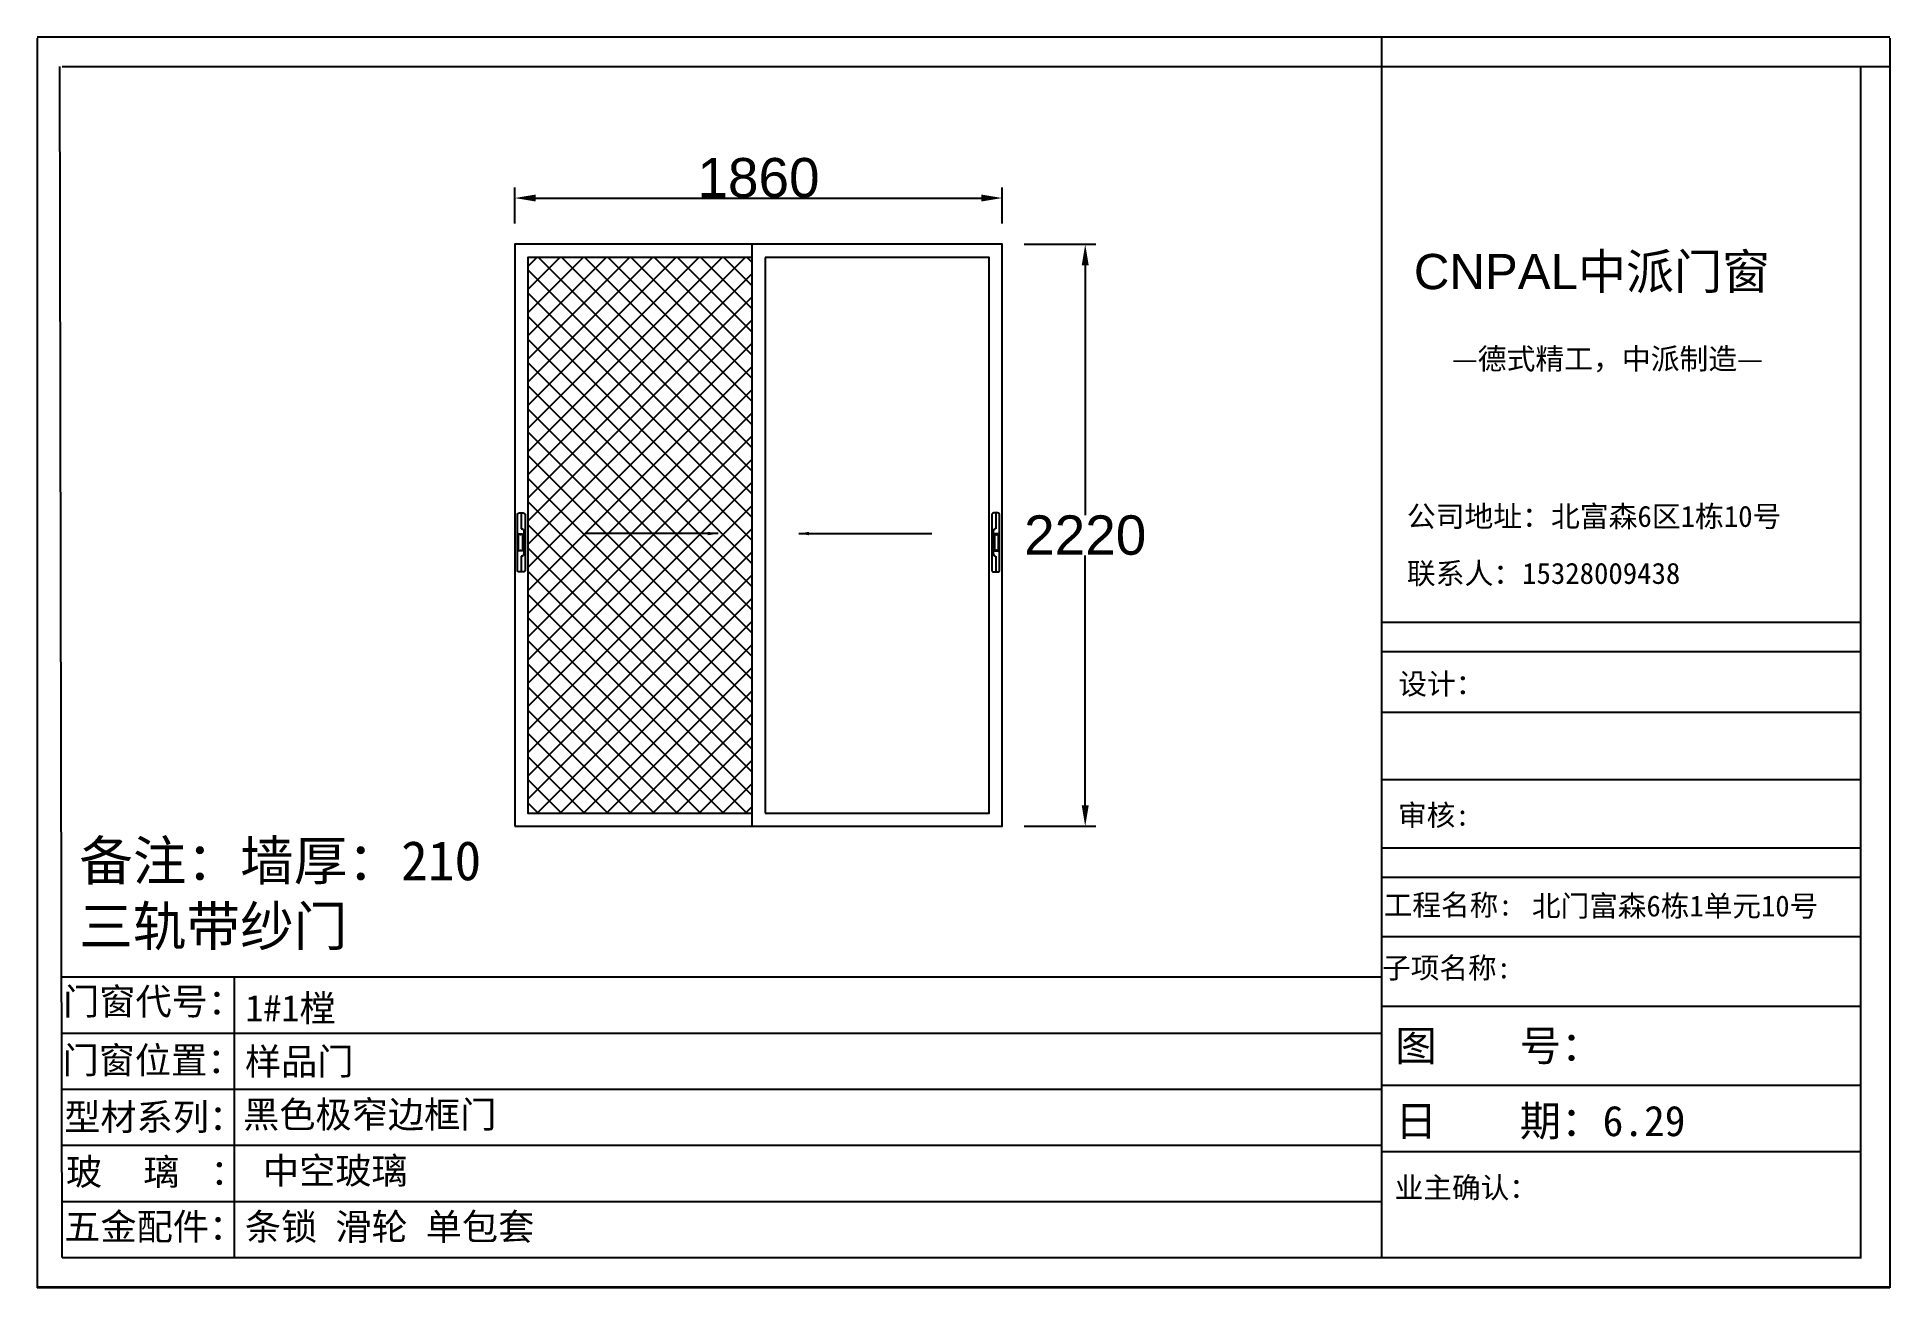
# Model space of a CAD drawing. Header units: inches. Extents: x -138455 to 599497, y -747149 to 13167.
# Drawn here: x 187550 to 194619, y -216995 to -212223 of the extents above; entities that cross this region are included whole.
import ezdxf

# ---------------------------------------------------------------- set-up
doc = ezdxf.new("R2010")
doc.units = ezdxf.units.IN
doc.header["$MEASUREMENT"] = 0
doc.header["$PDMODE"] = 35
doc.header["$PDSIZE"] = -3
doc.layers.add('0 @ 1', color=7, linetype='Continuous')
doc.styles.add('Annotative', font='arialbd.ttf')
doc.styles.add('MtXpl_', font='')
doc.styles.add('MtXpl__1', font='')
doc.styles.get("Standard").update_dxf_attribs({"font": 'arial.ttf'})
doc.styles.get('MtXpl_').set_extended_font_data('SimSun')
doc.styles.get('MtXpl__1').set_extended_font_data('SimSun', bold=True)
doc.dimstyles.get("Standard").update_dxf_attribs({"dimtxt": 80, "dimasz": 70, "dimexe": 40, "dimexo": 80, "dimgap": 0, "dimtad": 1, "dimtih": 1, "dimtoh": 1, "dimdec": 0, "dimzin": 0, "dimdsep": 46, "dimtxsty": 'Standard', "dimcen": 0.09, "dimadec": 0, "dimazin": 0, "dimtfac": 1, "dimtdec": 0, "dimtofl": 0, "dimtmove": 0, "dimatfit": 3, "dimfxl": 0, "dimtolj": 1, "dimtzin": 0, "dimarcsym": 0})

msp = doc.modelspace()

# ---------------------------------------------------------------- texts
msp.add_text('CNPAL', height=134.36).set_placement((192803, -213184.6))
for s, height, style, p in [('中派门窗', 134.36, 'MtXpl_', (193428.9, -213184.6)), ('—德式精工，中派制造—', 80.618, 'MtXpl_', (192948.6, -213490.5)), ('公司地址：北富森6区1栋10号', 80.618, 'MtXpl_', (192776.2, -214091.5)), ('联系人：15328009438', 80.618, 'MtXpl_', (192776.2, -214309)), ('设计：', 80.12, 'MtXpl_', (192743.9, -214730.2)), ('审核:', 80.12, 'MtXpl_', (192742.4, -215231)), ('工程名称:', 80.12, 'MtXpl_', (192687.8, -215574)), ('北门富森6栋1单元10号 ', 80.119, 'MtXpl_', (193253.3, -215577.6)), ('子项名称:', 80.12, 'MtXpl_', (192681.7, -215813.6)), ('1#1樘', 101.22, 'MtXpl__1', (188344.8, -215978.1)), ('图    号：', 116.09, 'MtXpl_', (192732.2, -216128.8)), ('样品门', 101.22, 'MtXpl__1', (188343.4, -216181.2)), ('黑色极窄边框门', 101.22, 'MtXpl__1', (188336.5, -216383.7)), ('日    期：6.29', 116.09, 'MtXpl_', (192732.2, -216415.6)), (' 中空玻璃', 101.22, 'MtXpl__1', (188343.2, -216597.8)), ('业主确认：', 80.12, 'MtXpl_', (192729.7, -216652)), ('条锁 滑轮 单包套', 101.22, 'MtXpl__1', (188343.2, -216811.9))]:
    msp.add_text(s, height=height, dxfattribs=dict(style=style)).set_placement(p)
at = {"layer": '0 @ 1', "style": 'Annotative'}
for s, p in [('门窗代号：', (187649.8, -215952.3)), ('门窗位置：', (187647.6, -216176.4)), ('型材系列：', (187654, -216393)), ('玻    璃   ：', (187660.5, -216602.1)), ('五金配件：', (187654.2, -216811.5))]:
    msp.add_text(s, height=101.22, dxfattribs=at).set_placement(p)
at = {"layer": '0 @ 1', "insert": (187711.3, -215289.5), "char_height": 120, "attachment_point": 1, "style": 'Annotative'}
msp.add_mtext_dynamic_manual_height_columns('{\\fSimSun|b1|i0|c134|p2;\\H1.25x;备注：墙厚：210\\P三轨带纱门}', width=3588.12, gutter_width=903.5, heights=[0], dxfattribs=at)

# ---------------------------------------------------------------- blocks, each defined once
blk = doc.blocks.new('*D605')
at = {"color": 0, "lineweight": -2, "transparency": 16777216}
for p, q in [((189372.7, -212933.6), (189372.7, -212797)), ((189452.7, -212837), (191152.7, -212837)), ((191232.7, -212933.6), (191232.7, -212797))]:
    blk.add_line(p, q, dxfattribs=at)
at = {"color": 0, "transparency": 16777216}
for points in [[(189452.7, -212823.7), (189452.7, -212850.3), (189372.7, -212837)], [(191152.7, -212823.7), (191152.7, -212850.3), (191232.7, -212837)]]:
    blk.add_solid(points, dxfattribs=at)
at = {"layer": 'Defpoints', "color": 0, "transparency": 16777216}
for p in [(191232.7, -212837), (189372.7, -213013.6), (191232.7, -213013.6)]:
    blk.add_point(p, dxfattribs=at)
at = {"color": 0, "transparency": 16777216, "insert": (190302.7, -212760.4), "char_height": 150, "attachment_point": 5}
blk.add_mtext('\\A1;1860', dxfattribs=at)
blk = doc.blocks.new('*D606')
at = {"color": 0, "lineweight": -2, "transparency": 16777216}
for p, q in [((191315.7, -213013.6), (191589.1, -213013.6)), ((191549.1, -213093.6), (191549.1, -214047)), ((191549.1, -215153.6), (191549.1, -214200.2)), ((191315.7, -215233.6), (191589.1, -215233.6))]:
    blk.add_line(p, q, dxfattribs=at)
at = {"color": 0, "transparency": 16777216}
for points in [[(191535.8, -213093.6), (191562.5, -213093.6), (191549.1, -213013.6)], [(191535.8, -215153.6), (191562.5, -215153.6), (191549.1, -215233.6)]]:
    blk.add_solid(points, dxfattribs=at)
at = {"layer": 'Defpoints', "color": 0, "transparency": 16777216}
for p in [(191235.7, -213013.6), (191235.7, -215233.6), (191549.1, -215233.6)]:
    blk.add_point(p, dxfattribs=at)
at = {"color": 0, "transparency": 16777216, "insert": (191549.1, -214123.6), "char_height": 150, "attachment_point": 5}
blk.add_mtext('\\A1;2220', dxfattribs=at)
blk = doc.blocks.new('123a')
for p, q in [((198465.5, -5151.2), (198465.5, -5360.2)), ((198487.5, -5143.2), (198473.5, -5143.2)), ((198480.5, -5143.2), (198480.5, -5203.2)), ((198495.5, -5360.2), (198495.5, -5151.2)), ((198470.7, -5213.2), (198470.7, -5298.2)), ((198475.7, -5223.2), (198475.7, -5288.2)), ((198490.7, -5223.2), (198475.7, -5223.2)), ((198490.7, -5288.2), (198490.7, -5223.2)), ((198475.7, -5288.2), (198490.7, -5288.2)), ((198473.5, -5368.2), (198487.5, -5368.2)), ((198480.5, -5308.2), (198480.5, -5368.2))]:
    blk.add_line(p, q)
for centre, radius, start, end in [((198473.5, -5151.2), 8, 90, 180), ((198487.5, -5151.2), 8, 0, 90), ((198480.7, -5213.2), 10, 90, 180), ((198483.2, -5216), 10.4, 224.07773, 315.92227), ((198480.7, -5298.2), 10, 180, 270), ((198483.2, -5295.5), 10.4, 44.07773, 135.92227), ((198473.5, -5360.2), 8, 180, 270), ((198487.5, -5360.2), 8, 270, 0)]:
    blk.add_arc(centre, radius, start, end)

# ---------------------------------------------------------------- dimensions: what is measured, and where the dimension line sits
dim = msp.add_linear_dim(base=(191232.7, -212837), p1=(189372.7, -213013.6), p2=(191232.7, -213013.6), dimstyle='Standard', override={"dimtxt": 150, "dimasz": 80})
dim.commit()
dim.dimension.update_dxf_attribs({"geometry": '*D605', "text_midpoint": (190302.7, -212760.4)})
dim = msp.add_linear_dim(base=(191549.1, -215233.6), p1=(191235.7, -213013.6), p2=(191235.7, -215233.6), angle=90, dimstyle='Standard', override={"dimtxt": 150, "dimasz": 80})
dim.commit()
dim.dimension.update_dxf_attribs({"geometry": '*D606', "text_midpoint": (191549.1, -214123.6)})

# ---------------------------------------------------------------- hatches: boundary and pattern name
h = msp.add_hatch()
h.set_pattern_fill('ANSI37', color=256, scale=500)
h.paths.add_polyline_path([(190277.7, -213063.6), (189422.7, -213063.6), (189422.7, -215183.6), (190277.7, -215183.6)])

# ---------------------------------------------------------------- linework, layer by layer
for p, q in [((194619.2, -212222.9), (187550.4, -212222.9)), ((187550.4, -212226.5), (187550.4, -216994.7)), ((192678.9, -212222.9), (192678.9, -216878.7)), ((194619.2, -212226.5), (194619.2, -216994.7)), ((187646.3, -216878.7), (187637.9, -212334.9)), ((187645.9, -212334.9), (194619.2, -212334.9)), ((194507.2, -212338.4), (194507.2, -216882.2)), ((190277.7, -213013.6), (190277.7, -215233.6)), ((190327.7, -213063.6), (190327.7, -215183.6)), ((192678.9, -214455.2), (194507.2, -214455.2)), ((192678.9, -214567.2), (194507.2, -214567.2)), ((192678.9, -214798.1), (194507.2, -214798.1)), ((192678.9, -215054.9), (194507.2, -215054.9)), ((192678.9, -215315.7), (194507.2, -215315.7)), ((192678.9, -215427.7), (194507.2, -215427.7)), ((192678.9, -215654.1), (194507.2, -215654.1)), ((187645.9, -215808.1), (192678.9, -215808.1)), ((188301.9, -215808.1), (188301.9, -216878.7)), ((192678.9, -215919.5), (194507.2, -215919.5)), ((187645.9, -216022.2), (192678.9, -216022.2)), ((192678.9, -216220.9), (194507.2, -216220.9)), ((187645.9, -216236.3), (192678.9, -216236.3)), ((187645.9, -216450.4), (192678.9, -216450.4)), ((192678.9, -216474.8), (194507.2, -216474.8)), ((187645.9, -216664.5), (192678.9, -216664.5)), ((187646.3, -216878.7), (194507.2, -216878.7)), ((187550.4, -216991.1), (194619.2, -216991.1)), ((194619.2, -216991.1), (187550.4, -216991.1)), ((194619.2, -216994.7), (187550.4, -216994.7)), ((188301.9, -216991.1), (188301.9, -216994.7))]:
    msp.add_line(p, q)
msp.add_lwpolyline([(189372.7, -215233.6), (191232.7, -215233.6), (191232.7, -213013.6), (189372.7, -213013.6)], close=True)
for points in [[(190277.7, -213063.6), (189422.7, -213063.6), (189422.7, -215183.6), (190277.7, -215183.6)], [(190327.7, -215183.6), (191182.7, -215183.6), (191182.7, -213063.6), (190327.7, -213063.6)]]:
    msp.add_lwpolyline(points)

# ---------------------------------------------------------------- block references
at = {"xscale": -1}
msp.add_blockref('123a', (387878.2, -208895.2), dxfattribs=at)
msp.add_blockref('123a', (-7272.8, -208895.2))

msp.set_redraw_order([(e.dxf.handle, doc.entitydb.next_handle()) for e in msp.query("TEXT MTEXT ATTDEF DIMENSION ARC_DIMENSION")])  # texts and dimensions are drawn at this point

# ---------------------------------------------------------------- leaders
for points, override in [([(190149.3, -214116.9), (189641.4, -214116.9)], {"dimasz": 40, "dimexe": 10, "dimexo": 20, "dimgap": 0, "dimtad": 0}), ([(190456, -214116.9), (190963.9, -214116.9)], {"dimasz": 40, "dimexe": 10, "dimexo": 20, "dimtad": 0})]:
    msp.add_leader(points, dimstyle='Standard', override=override)

doc.saveas('drawing.dxf')
